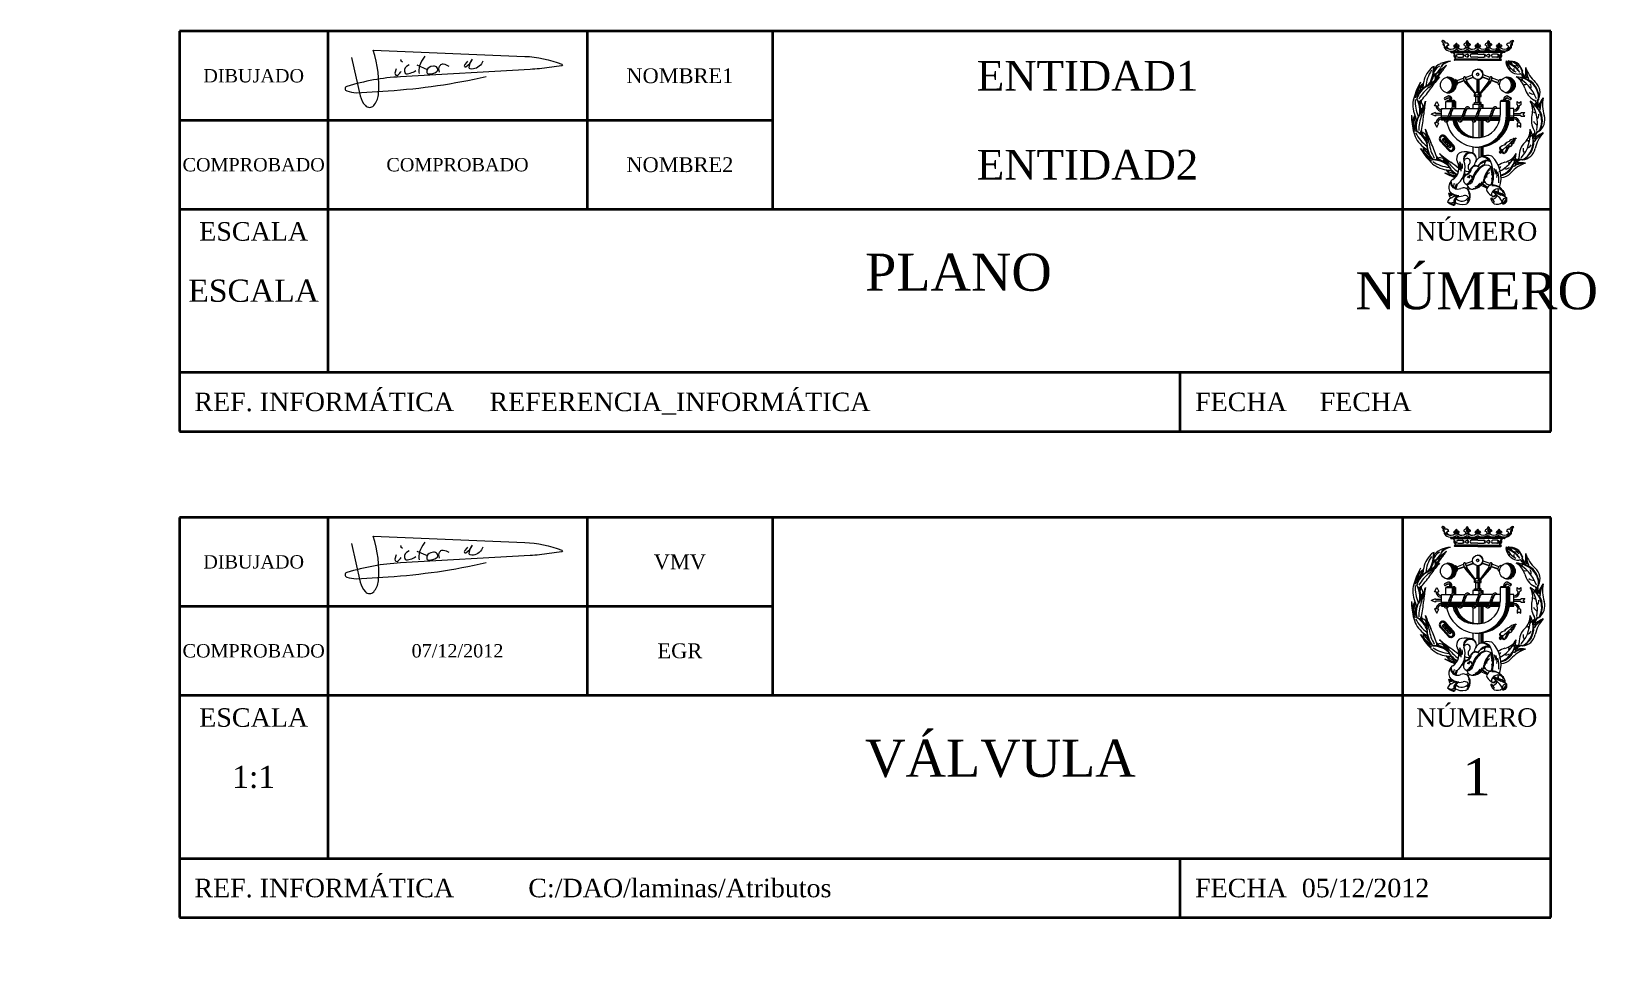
# Model space of a CAD drawing. Header units: millimetres. Extents: x 0 to 211, y 0 to 125.
import ezdxf
from ezdxf.enums import TextEntityAlignment as Align

# ---------------------------------------------------------------- set-up
doc = ezdxf.new("R2010")
doc.units = ezdxf.units.MM
doc.layers.add('Cajetín y formato', color=1, linetype='Continuous', lineweight=35)
doc.layers.add('Textos y Leyendas', color=3, linetype='Continuous', lineweight=15)
doc.styles.add('e1', font='times.ttf')

msp = doc.modelspace()

# ---------------------------------------------------------------- texts
at = {"layer": 'Textos y Leyendas', "style": 'e1'}
for s, height, p in [('DIBUJADO', 1.8, (30, 118.58)), ('COMPROBADO', 1.8, (30, 106.58)), ('NÚMERO', 2.5, (195, 97.58)), ('ESCALA', 2.5, (30, 97.58))]:
    msp.add_text(s, height=height, dxfattribs=at).set_placement(p, align=Align.MIDDLE_CENTER)
for s, p in [('REF. INFORMÁTICA', (22, 74.58)), ('FECHA', (157, 74.58))]:
    msp.add_text(s, height=2.5, dxfattribs=at).set_placement(p, align=Align.MIDDLE_LEFT)
for tag, text, height, flags, p in [('ENTIDAD1', 'ESCUELA POLITÉCNICA', 4, 2, (142.5, 118.58)), ('NOMBRE1', 'VMV', 2, 8, (87.5, 118.58)), ('ENTIDAD2', 'SUPERIOR DE CÓRDOBA', 4, 2, (142.5, 106.58)), ('COMPROBADO', '', 1.8, 4, (57.5, 106.58)), ('NOMBRE2', '', 2, 4, (87.5, 106.58)), ('NÚMERO', '', 5, 4, (195, 89.58)), ('ESCALA', '', 3, 4, (30, 89.58)), ('REFERENCIA_INFORMÁTICA', '', 2.5, 4, (87.5, 74.58)), ('FECHA', '', 2.5, 4, (180, 74.58))]:
    msp.add_attdef(tag, text=text, height=height, dxfattribs=dict(at, flags=flags)).set_placement(p, align=Align.MIDDLE_CENTER)
at = {"layer": 'Textos y Leyendas', "style": 'e1', "flags": 4}
msp.add_attdef('PLANO', (112.5, 89.58), '', height=5, dxfattribs=at)

# ---------------------------------------------------------------- blocks, each defined once
blk = doc.blocks.new('eps')
at = {"color": 0, "lineweight": 13}
for p, q in [((-3.96, 9.85), (-4.36, 9.85)), ((-3.96, 9.77), (-4.36, 9.77)), ((-3.45, 9.32), (0.14, 9.32)), ((-3.45, 9.15), (0.14, 9.15)), ((-2.94, 9.77), (-2.52, 9.77)), ((-2.52, 8.92), (-1.9, 8.92)), ((-2.52, 8.5), (-1.9, 8.5)), ((-1.5, 9.85), (-1.09, 9.85)), ((-1.5, 9.77), (-1.09, 9.77)), ((-1.3, 10.38), (-1.41, 10.19)), ((-1.41, 10.19), (-1.3, 10)), ((-1.3, 10.19), (-1.41, 10.19)), ((-1.3, 10.38), (-1.18, 10.19)), ((-1.3, 10.38), (-1.3, 10)), ((-1.3, 10.35), (-1.19, 10.19)), ((-1.3, 10.32), (-1.22, 10.19)), ((-1.22, 10.19), (-1.3, 10.06)), ((-1.19, 10.19), (-1.3, 10.02)), ((-1.18, 10.19), (-1.3, 10)), ((-1.3, 10.19), (-1.18, 10.19)), ((0.14, 8.92), (-0.69, 8.92)), ((0.14, 8.5), (-0.69, 8.5)), ((-0.06, 9.77), (0.35, 9.77)), ((3.74, 9.32), (0.14, 9.32)), ((3.74, 9.15), (0.14, 9.15)), ((0.14, 8.92), (0.98, 8.92)), ((0.14, 8.5), (0.98, 8.5)), ((1.38, 9.85), (1.79, 9.85)), ((1.38, 9.77), (1.79, 9.77)), ((1.58, 10.38), (1.46, 10.19)), ((1.46, 10.19), (1.58, 10)), ((1.58, 10.19), (1.46, 10.19)), ((1.58, 10.38), (1.7, 10.19)), ((1.58, 10.38), (1.58, 10)), ((1.58, 10.35), (1.68, 10.19)), ((1.58, 10.32), (1.66, 10.19)), ((1.66, 10.19), (1.58, 10.06)), ((1.68, 10.19), (1.58, 10.02)), ((1.7, 10.19), (1.58, 10)), ((1.58, 10.19), (1.7, 10.19)), ((2.8, 8.92), (2.19, 8.92)), ((2.8, 8.5), (2.19, 8.5)), ((2.81, 9.77), (3.23, 9.77)), ((4.25, 9.85), (4.65, 9.85)), ((4.25, 9.77), (4.65, 9.77)), ((0.14, 8.26), (-2.95, 8.26)), ((0.14, 8.09), (-2.95, 8.09)), ((0.14, 8.26), (3.24, 8.26)), ((0.14, 8.09), (3.24, 8.09)), ((-3.03, 5.44), (-2.87, 5.49)), ((-2.78, 4.76), (-2.69, 4.8)), ((-2.78, 4.74), (-2.65, 4.8)), ((-2.78, 4.73), (-2.62, 4.8)), ((-2.69, 5.35), (-1.77, 5.68)), ((-2.57, 5.05), (-1.67, 5.39)), ((-2.57, 5.03), (-1.66, 5.36)), ((-2.57, 5.02), (-1.66, 5.35)), ((-1.56, 5.06), (-1.77, 5.68)), ((-1.32, 5.22), (-1.52, 5.77)), ((-1.3, 5.2), (-1.51, 5.77)), ((-1.5, 5.77), (-0.56, 6.11)), ((-1.28, 5.16), (-1.5, 5.77)), ((-0.23, 3.55), (-1.45, 4.97)), ((-1.4, 5.49), (-0.46, 5.83)), ((-1.38, 5.47), (-0.45, 5.81)), ((-1.38, 5.45), (-0.45, 5.8)), ((-0.18, 3.63), (-1.27, 5.14)), ((-0.19, 3.61), (-1.27, 5.11)), ((-0.2, 3.59), (-1.27, 5.08)), ((0.02, 5.49), (0.02, 3.8)), ((0.2, 5.49), (0.2, 3.8)), ((0.24, 5.49), (0.24, 3.8)), ((0.26, 5.49), (0.26, 3.8)), ((0.28, 5.49), (0.28, 3.8)), ((0.48, 3.63), (1.57, 5.14)), ((0.5, 3.59), (1.68, 4.97)), ((0.52, 3.56), (1.73, 4.96)), ((0.53, 3.55), (1.75, 4.97)), ((1.69, 5.47), (0.74, 5.82)), ((1.68, 5.45), (0.74, 5.8)), ((1.7, 5.49), (0.75, 5.84)), ((1.8, 5.77), (0.85, 6.11)), ((1.58, 5.16), (1.8, 5.77)), ((1.86, 5.15), (2.05, 5.68)), ((1.86, 5.13), (2.06, 5.68)), ((1.86, 5.06), (2.07, 5.68)), ((2.87, 5.03), (1.96, 5.37)), ((2.87, 5.02), (1.96, 5.35)), ((2.88, 5.06), (1.97, 5.39)), ((2.99, 5.35), (2.07, 5.68)), ((3.07, 4.73), (2.92, 4.8)), ((3.24, 5.36), (3.08, 5.41)), ((3.28, 5.4), (3.12, 5.44)), ((3.31, 5.42), (3.15, 5.47)), ((3.33, 5.44), (3.17, 5.49)), ((-5.68, 1.96), (-5.39, 2.54)), ((-5.39, 2.54), (-5.1, 1.98)), ((-4, 3.21), (-4.34, 3.02)), ((-3.97, 2.98), (-4.29, 2.8)), ((-3.92, 2.98), (-4.26, 2.79)), ((-3.88, 2.98), (-4.23, 2.79)), ((-3.86, 2.98), (-4.2, 2.79)), ((-4.15, 2.53), (-2.86, 2.53)), ((-4.15, 1.6), (-4.15, 2.53)), ((-3.51, 2.65), (-3.96, 2.65)), ((-3.86, 2.98), (-3.86, 2.98)), ((-3.64, 2.65), (-3.64, 2.82)), ((-3.51, 2.65), (-3.05, 2.65)), ((-3.48, 2.65), (-3.48, 2.82)), ((-3.43, 2.65), (-3.43, 2.82)), ((-3.39, 2.65), (-3.39, 2.82)), ((-3.37, 2.65), (-3.37, 2.82)), ((-3.32, 2.53), (-3.32, 1.74)), ((-3.13, 2.53), (-3.13, 1.81)), ((-3.02, 2.53), (-3.02, 1.79)), ((-2.93, 2.53), (-2.93, 1.75)), ((-2.86, 2.53), (-2.86, 1.69)), ((-0.52, 2.13), (-0.52, 1.6)), ((0.15, 2.13), (-0.52, 2.13)), ((-0.3, 3.42), (-0.08, 3.8)), ((-0.3, 3.42), (0.15, 3.42)), ((-0.3, 3.21), (-0.3, 3.42)), ((-0.14, 3.21), (-0.3, 3.21)), ((-0.29, 2.38), (0.15, 2.38)), ((-0.29, 2.13), (-0.29, 2.38)), ((-0.14, 3.21), (0.15, 3.21)), ((-0.14, 2.38), (-0.14, 3.21)), ((-0.08, 3.8), (0.15, 3.8)), ((0.38, 3.8), (0.15, 3.8)), ((0.6, 3.42), (0.15, 3.42)), ((0.44, 3.21), (0.15, 3.21)), ((0.59, 2.38), (0.15, 2.38)), ((0.15, 2.13), (0.81, 2.13)), ((0.39, 3.42), (0.16, 3.8)), ((0.21, 2.38), (0.21, 3.21)), ((0.46, 3.42), (0.24, 3.8)), ((0.3, 2.38), (0.3, 3.21)), ((0.54, 3.42), (0.31, 3.8)), ((0.34, 2.13), (0.34, 2.38)), ((0.57, 3.42), (0.35, 3.8)), ((0.35, 1.68), (0.35, 2.13)), ((0.37, 2.38), (0.37, 3.21)), ((0.6, 3.42), (0.38, 3.8)), ((0.38, 3.21), (0.38, 3.42)), ((0.42, 2.38), (0.42, 3.21)), ((0.44, 3.21), (0.6, 3.21)), ((0.44, 2.38), (0.44, 3.21)), ((0.45, 2.13), (0.45, 2.38)), ((0.46, 3.21), (0.46, 3.42)), ((0.52, 2.13), (0.52, 2.38)), ((0.53, 3.21), (0.53, 3.42)), ((0.56, 2.13), (0.56, 2.38)), ((0.57, 3.21), (0.57, 3.42)), ((0.58, 1.81), (0.58, 2.13)), ((0.59, 2.13), (0.59, 2.38)), ((0.6, 3.21), (0.6, 3.42)), ((0.71, 1.8), (0.71, 2.13)), ((0.76, 1.77), (0.76, 2.13)), ((0.81, 2.13), (0.81, 1.74)), ((3.16, 2.53), (3.16, 0.67)), ((4.45, 2.53), (3.16, 2.53)), ((3.81, 2.65), (3.35, 2.65)), ((3.67, 2.65), (3.67, 2.82)), ((3.81, 2.65), (4.26, 2.65)), ((3.85, 2.65), (3.85, 2.82)), ((3.9, 2.65), (3.9, 2.82)), ((3.93, 2.65), (3.93, 2.82)), ((3.94, 2.65), (3.94, 2.82)), ((4.01, 0.67), (4.01, 2.53)), ((4.16, 2.98), (4.5, 2.79)), ((4.19, 0.67), (4.19, 2.53)), ((4.21, 3.21), (4.55, 3.02)), ((4.25, 3.21), (4.59, 3.02)), ((4.28, 3.21), (4.62, 3.02)), ((4.3, 3.21), (4.64, 3.02)), ((4.32, 0.67), (4.32, 2.53)), ((4.38, 0.67), (4.38, 2.53)), ((4.45, 0.67), (4.45, 2.53)), ((5.45, 2.52), (5.66, 2.32)), ((5.45, 2.1), (5.45, 2.52)), ((5.66, 2.32), (5.93, 2.54)), ((5.93, 2.54), (5.93, 2.08)), ((-5.55, 1.03), (-6.15, 0.8)), ((-5.55, 0.57), (-6.15, 0.8)), ((-5.48, 1.96), (-5.68, 1.96)), ((-5.55, 0.9), (-5.55, 1.03)), ((-4.73, 0.9), (-5.55, 0.9)), ((-4.73, 0.7), (-5.55, 0.7)), ((-5.55, 0.7), (-5.55, 0.57)), ((-5.28, 1.96), (-5.1, 1.98)), ((-4.75, 0.38), (-3.92, 0.38)), ((-4.73, 1.6), (-3.42, 1.6)), ((-4.73, 0), (-4.73, 1.6)), ((-4.73, 0.58), (-3.84, 0.58)), ((-4.73, 0.24), (-3.97, 0.24)), ((-4.73, 0.14), (-4.01, 0.14)), ((-4.73, 0.04), (-4.08, 0.04)), ((-4.2, 0), (-4.73, 0)), ((-2.34, 0), (-3.8, 0)), ((-3.78, 0.04), (-2.22, 0.04)), ((-3.75, 0.14), (-2.14, 0.14)), ((-3.71, 0.24), (-2.11, 0.24)), ((-3.65, 0.38), (-2.05, 0.38)), ((-3.57, 0.58), (-1.97, 0.58)), ((-3.11, 1.6), (-3.02, 1.6)), ((-3.02, 1.6), (-1.56, 1.6)), ((-0.47, 0), (-1.93, 0)), ((-1.92, 0.04), (-0.35, 0.04)), ((-1.88, 0.14), (-0.28, 0.14)), ((-1.84, 0.24), (-0.24, 0.24)), ((-1.79, 0.38), (-0.19, 0.38)), ((-1.7, 0.58), (-0.11, 0.58)), ((-1.24, 1.6), (-0.52, 1.6)), ((-0.52, 1.6), (0.15, 1.6)), ((0.15, 0), (-0.15, 0)), ((-0.05, 0.04), (1.52, 0.04)), ((-0.01, 0.14), (1.59, 0.14)), ((0.03, 0.24), (1.63, 0.24)), ((0.08, 0.38), (1.68, 0.38)), ((0.31, 1.6), (0.15, 1.6)), ((0.15, 0), (1.4, 0)), ((0.16, 0.58), (1.76, 0.58)), ((0.35, -2.34), (0.35, 0)), ((0.58, -2.32), (0.58, 0)), ((2.18, 1.6), (0.63, 1.6)), ((0.71, -2.3), (0.71, 0)), ((0.76, -2.29), (0.76, 0)), ((0.81, 0), (0.81, -2.27)), ((1.8, 0), (3.09, 0)), ((1.82, 0.04), (3.1, 0.04)), ((1.85, 0.14), (3.12, 0.14)), ((1.89, 0.24), (3.13, 0.24)), ((1.95, 0.38), (3.15, 0.38)), ((2.03, 0.58), (3.16, 0.58)), ((3.16, 1.6), (2.49, 1.6)), ((4.4, 0.04), (5.03, 0.04)), ((4.4, 0), (5.03, 0)), ((4.42, 0.14), (5.03, 0.14)), ((4.43, 0.24), (5.03, 0.24)), ((4.44, 0.38), (5.03, 0.38)), ((5.03, 1.6), (4.45, 1.6)), ((4.45, 0.58), (5.03, 0.58)), ((5.03, 0), (5.03, 1.6)), ((5.03, 0.9), (5.85, 0.9)), ((5.03, 0.7), (5.85, 0.7)), ((5.58, 1.96), (5.45, 2.1)), ((5.93, 2.08), (5.78, 1.96)), ((5.85, 0.9), (6.04, 1.06)), ((5.85, 0.7), (6.04, 0.54)), ((6.04, 1.06), (6.51, 1.06)), ((6.04, 0.54), (6.51, 0.54)), ((6.51, 1.06), (6.25, 0.8)), ((6.51, 0.54), (6.25, 0.8)), ((-5.48, -0.36), (-5.68, -0.36)), ((-5.68, -0.36), (-5.39, -0.94)), ((-5.39, -0.94), (-5.1, -0.38)), ((-5.28, -0.36), (-5.1, -0.38)), ((-0.52, -0.18), (-0.52, -2.27)), ((5.58, -0.36), (5.45, -0.5)), ((5.45, -0.5), (5.45, -0.93)), ((5.45, -0.93), (5.66, -0.73)), ((5.66, -0.73), (5.93, -0.94)), ((5.93, -0.49), (5.78, -0.36)), ((5.93, -0.94), (5.93, -0.49)), ((-4.89, -2.87), (-3.81, -4.05)), ((-4.79, -2.78), (-3.71, -3.96)), ((-4.54, -2.77), (-3.74, -3.64)), ((-4.4, -2.56), (-3.59, -3.43)), ((-4.35, -2.54), (-3.54, -3.41)), ((-4.34, -2.33), (-3.26, -3.51)), ((-4.32, -2.54), (-3.51, -3.41)), ((-4.29, -2.31), (-3.22, -3.49)), ((-4.26, -2.31), (-3.18, -3.49)), ((-4.24, -2.24), (-3.16, -3.42)), ((-4.24, -2.24), (-3.16, -3.42)), ((-4.19, -2.22), (-3.12, -3.4)), ((-4.16, -2.22), (-3.08, -3.4)), ((-0.52, -3.58), (-0.52, -4.44)), ((0.35, -5.05), (0.35, -3.63)), ((0.58, -4.96), (0.58, -3.61)), ((0.71, -4.9), (0.71, -3.6)), ((0.76, -4.88), (0.76, -3.59)), ((0.81, -3.58), (0.81, -4.86)), ((3.2, -4.14), (3.04, -4.29)), ((3.15, -4.19), (3.3, -4.36)), ((3.16, -4.33), (5.22, -2.47)), ((3.18, -4.16), (3.33, -4.34)), ((4.9, -2.55), (5.1, -2.78)), ((5.14, -2.49), (5.26, -2.38)), ((5.32, -2.45), (5.19, -2.56)), ((5.26, -2.38), (5.32, -2.45)), ((3.04, -4.29), (3.17, -4.46)), ((3.17, -4.46), (3.35, -4.32)), ((2.01, -10.49), (2.34, -11.05))]:
    blk.add_line(p, q, dxfattribs=at)
for centre, radius in [((-2.76, 9.99), 0.117), ((-1.3, 8.71), 0.21), ((0.12, 9.99), 0.117), ((1.58, 8.71), 0.21), ((2.99, 9.99), 0.117), ((0.14, 6.19), 0.705), ((0.14, 6.19), 0.158), ((-3.84, 4.75), 1.06), ((-1.42, 5.11), 0.147), ((-1.42, 5.11), 0.0696), ((1.72, 5.11), 0.147), ((1.72, 5.11), 0.0696), ((4.14, 4.75), 1.06)]:
    blk.add_circle(centre, radius, dxfattribs=at)
for centre, radius, start, end in [((-4.57, 10.38), 0.375, 0, 110.5678), ((-5.59, 9.85), 1.25, 0.0474, 44.9776), ((-4.65, 10.38), 0.375, 0, 83.735), ((-4.6, 10.38), 0.375, 0, 87.7257), ((-1.07, 10.39), 0.409, 123.9274, 180), ((-1.63, 10.39), 0.409, 0, 46.6209), ((-1.57, 10.39), 0.409, 0, 51.6766), ((-1.54, 10.39), 0.409, 0, 54.4107), ((-1.52, 10.39), 0.409, 0, 56.0726), ((1.81, 10.39), 0.409, 123.9274, 180), ((1.25, 10.39), 0.409, 0, 46.6209), ((1.3, 10.39), 0.409, 0, 51.6766), ((1.33, 10.39), 0.409, 0, 54.4107), ((1.35, 10.39), 0.409, 0, 56.0726), ((4.86, 10.38), 0.375, 69.4322, 180), ((5.8, 9.85), 1.25, 135.0224, 179.9526), ((5.85, 9.85), 1.25, 135.0224, 179.9526), ((5.88, 9.85), 1.25, 135.0224, 179.9526), ((-4.42, 10.27), 0.14, 111.4749, 288.1112), ((-4.36, 9.81), 0.039, 90, 270), ((-3.45, 10.46), 1.14, 217.4875, 308.9217), ((-4.06, 10.11), 0.301, 0, 118.3292), ((-3.85, 9.85), 0.268, 87.29, 180), ((-4.14, 10.11), 0.301, 0, 82.1956), ((-3.58, 10.46), 0.864, 233.6848, 274.1558), ((-4.09, 10.11), 0.301, 0, 87.1697), ((-3.8, 9.85), 0.268, 87.29, 180), ((-4.04, 9.81), 0.039, 270, 90), ((-3.77, 9.85), 0.268, 87.29, 180), ((-3.52, 10.46), 0.864, 233.6848, 272.3573), ((-3.48, 10.46), 0.864, 233.6848, 271.1223), ((-3.99, 9.81), 0.039, 270, 90), ((-3.96, 9.81), 0.039, 270, 90), ((-3.45, 10.46), 0.864, 233.6848, 306.3152), ((-3.45, 9.23), 0.0866, 90, 270), ((-3.68, 8.42), 0.85, 349.4489, 59.401), ((-2.97, 9.98), 0.153, 57.0101, 180), ((-3.16, 9.77), 0.217, 360, 80.4594), ((-2.89, 8.72), 0.232, 120.0982, 282.0362), ((-3.03, 9.98), 0.153, 57.0101, 77.2533), ((-2.99, 9.98), 0.153, 57.0101, 84.9367), ((-2.52, 10.11), 0.368, 125.9765, 180), ((-2.81, 9.99), 0.117, 283.8341, 76.1659), ((-3.02, 10.11), 0.368, 0, 47.2049), ((-2.79, 9.99), 0.117, 277.6789, 82.3211), ((-2.77, 9.99), 0.117, 272.8217, 87.1783), ((-2.97, 10.11), 0.368, 0, 51.3748), ((-2.95, 10.11), 0.368, 0, 54.0235), ((-2.01, 10.46), 1.14, 231.0783, 308.9217), ((-2.52, 8.71), 0.21, 90, 270), ((-2.14, 10.46), 0.864, 233.6848, 274.1558), ((-2.08, 10.46), 0.864, 233.6848, 272.3573), ((-2.38, 9.77), 0.217, 99.5406, 180), ((-2.5, 9.98), 0.153, 0, 122.9899), ((-2.05, 10.46), 0.864, 233.6848, 271.1223), ((-2.34, 9.77), 0.217, 99.5406, 180), ((-2.56, 9.98), 0.153, 0, 77.2533), ((-2.31, 9.77), 0.217, 99.5406, 180), ((-2.01, 10.46), 0.864, 233.6848, 306.3152), ((-2.52, 9.98), 0.153, 0, 84.9367), ((-1.98, 8.71), 0.21, 270, 90), ((-1.92, 8.71), 0.21, 270, 90), ((-1.9, 8.71), 0.21, 270, 90), ((-1.49, 10.12), 0.269, 87.5947, 180), ((-1.75, 9.85), 0.277, 360, 90.7689), ((-1.5, 9.81), 0.0396, 90, 270), ((-1.38, 8.71), 0.21, 281.6576, 78.3424), ((-1.32, 8.71), 0.21, 273.3097, 86.6903), ((-0.57, 10.46), 1.14, 231.0783, 308.9217), ((-1.21, 10.12), 0.269, 0, 92.4053), ((-0.94, 9.85), 0.277, 89.2311, 180), ((-0.7, 10.46), 0.864, 233.6848, 274.1558), ((-1.15, 10.12), 0.269, 0, 92.4053), ((-0.89, 9.85), 0.277, 89.2311, 180), ((-0.65, 10.46), 0.864, 233.6848, 272.3573), ((-1.12, 10.12), 0.269, 0, 92.4053), ((-0.86, 9.85), 0.277, 89.2311, 180), ((-0.61, 10.46), 0.864, 233.6848, 271.1223), ((-1.1, 10.12), 0.269, 0, 92.4053), ((-0.84, 9.85), 0.277, 89.2311, 180), ((-1.09, 9.81), 0.0396, 270, 90), ((-0.57, 10.46), 0.864, 233.6848, 306.3152), ((-0.69, 8.71), 0.21, 90, 270), ((-0.09, 9.98), 0.153, 57.0101, 180), ((-0.28, 9.77), 0.217, 360, 80.4594), ((-0.16, 9.98), 0.153, 57.0101, 77.2533), ((-0.12, 9.98), 0.153, 57.0101, 84.9367), ((0.36, 10.11), 0.368, 125.9765, 180), ((0.06, 9.99), 0.117, 283.8341, 76.1659), ((0.09, 9.99), 0.117, 277.6789, 82.3211), ((-0.14, 10.11), 0.368, 0, 47.2049), ((0.11, 9.99), 0.117, 272.8217, 87.1783), ((-0.1, 10.11), 0.368, 0, 51.3748), ((-0.07, 10.11), 0.368, 0, 54.0235), ((0.86, 10.46), 1.14, 231.0783, 308.9217), ((0.5, 9.77), 0.217, 99.5406, 180), ((0.38, 9.98), 0.153, 0, 122.9899), ((0.54, 9.77), 0.217, 99.5406, 180), ((0.31, 9.98), 0.153, 0, 77.2533), ((0.57, 9.77), 0.217, 99.5406, 180), ((0.86, 10.46), 0.864, 233.6848, 306.3152), ((0.35, 9.98), 0.153, 0, 84.9367), ((0.68, 10.46), 1.14, 274.4844, 308.9217), ((0.77, 10.46), 1.14, 272.2951, 308.9217), ((0.83, 10.46), 1.14, 270.8741, 308.9217), ((0.9, 8.71), 0.21, 270, 90), ((0.96, 8.71), 0.21, 270, 90), ((0.98, 8.71), 0.21, 270, 90), ((1.39, 10.12), 0.269, 87.5947, 180), ((1.12, 9.85), 0.277, 360, 90.7689), ((1.38, 9.81), 0.0396, 90, 270), ((1.5, 8.71), 0.21, 281.6576, 78.3424), ((1.56, 8.71), 0.21, 273.3097, 86.6903), ((2.3, 10.46), 1.14, 231.0783, 308.9217), ((1.67, 10.12), 0.269, 0, 92.4053), ((1.93, 9.85), 0.277, 89.2311, 180), ((1.72, 10.12), 0.269, 0, 92.4053), ((1.99, 9.85), 0.277, 89.2311, 180), ((1.75, 10.12), 0.269, 0, 92.4053), ((2.02, 9.85), 0.277, 89.2311, 180), ((1.77, 10.12), 0.269, 0, 92.4053), ((2.04, 9.85), 0.277, 89.2311, 180), ((1.79, 9.81), 0.0396, 270, 90), ((2.3, 10.46), 0.864, 233.6848, 306.3152), ((2.19, 8.71), 0.21, 90, 270), ((2.12, 10.46), 1.14, 274.4844, 308.9217), ((2.21, 10.46), 1.14, 272.2951, 308.9217), ((2.27, 10.46), 1.14, 270.8741, 308.9217), ((2.79, 9.98), 0.153, 57.0101, 180), ((2.6, 9.77), 0.217, 360, 80.4594), ((2.72, 8.71), 0.21, 270, 90), ((2.72, 9.98), 0.153, 57.0101, 77.2533), ((2.76, 9.98), 0.153, 57.0101, 84.9367), ((2.78, 8.71), 0.21, 270, 90), ((2.8, 8.71), 0.21, 270, 90), ((3.24, 10.11), 0.368, 125.9765, 180), ((2.94, 9.99), 0.117, 283.8341, 76.1659), ((2.96, 9.99), 0.117, 277.6789, 82.3211), ((2.74, 10.11), 0.368, 0, 47.2049), ((2.98, 9.99), 0.117, 272.8217, 87.1783), ((2.78, 10.11), 0.368, 0, 51.3748), ((2.8, 10.11), 0.368, 0, 54.0235), ((3.74, 10.46), 1.14, 231.0783, 322.5125), ((3.89, 8.42), 0.85, 120.599, 190.5511), ((3.95, 8.42), 0.85, 120.599, 190.5511), ((3.97, 8.42), 0.85, 120.599, 190.5511), ((3.17, 8.72), 0.232, 257.9638, 59.9018), ((3.15, 8.72), 0.232, 263.9636, 55.0431), ((3.09, 8.72), 0.232, 279.0748, 42.5408), ((3.38, 9.77), 0.217, 99.5406, 180), ((3.26, 9.98), 0.153, 0, 122.9899), ((3.42, 9.77), 0.217, 99.5406, 180), ((3.19, 9.98), 0.153, 0, 77.2533), ((3.44, 9.77), 0.217, 99.5406, 180), ((3.74, 10.46), 0.864, 233.6848, 306.3152), ((3.23, 9.98), 0.153, 0, 84.9367), ((3.56, 10.46), 1.14, 274.4844, 322.5125), ((3.65, 10.46), 1.14, 272.2951, 322.5125), ((3.7, 10.46), 1.14, 270.8741, 322.5125), ((3.74, 9.23), 0.0866, 270, 90), ((4.34, 10.11), 0.301, 61.6708, 180), ((4.06, 9.85), 0.268, 360, 92.71), ((4.25, 9.81), 0.039, 90, 270), ((4.27, 10.11), 0.301, 61.6708, 82.9086), ((4.32, 10.11), 0.301, 61.6708, 87.8231), ((4.57, 9.81), 0.039, 270, 90), ((4.62, 9.81), 0.039, 270, 90), ((4.65, 9.81), 0.039, 270, 90), ((4.7, 10.27), 0.14, 251.8888, 68.5251), ((4.69, 10.27), 0.14, 256.994, 63.8146), ((4.67, 10.27), 0.14, 265.962, 55.5194), ((4.63, 10.27), 0.14, 280.6316, 41.8631), ((-3.5, 4.37), 3.75, 135.6062, 171.6884), ((-1.92, 4.02), 4.99, 146.9834, 173.8098), ((-9.3, 6.82), 3.44, 319.8482, 357.5338), ((-5.62, 6.52), 0.736, 99.9433, 139.4189), ((-7.55, 6.45), 1.7, 346.3132, 7.4613), ((-5.13, 6.82), 0.749, 146.209, 191.4992), ((-4.15, 5.91), 1.87, 113.5017, 156.0589), ((-4.26, 5.82), 1.66, 117.9975, 164.2904), ((-7.49, 7.63), 2.82, 311.7099, 337.67), ((-6.67, 7.77), 1.9, 304.6477, 338.4711), ((-6.34, 7.28), 1.63, 297.9268, 333.8272), ((-8.81, 7.87), 4.14, 324.0238, 341.5805), ((-6.63, 7.65), 1.86, 310.6952, 335.63), ((-32.23, 35.03), 39.41, 313.4343, 315.5563), ((-14.71, 14.31), 12.66, 319.8454, 327.0622), ((-6.17, 9.67), 3.06, 292.1998, 312.8609), ((-3.62, 6.56), 1.38, 87.1444, 158.4711), ((-3.28, 6.03), 1.93, 97.8717, 146.2715), ((-3.38, 4.15), 3.8, 92.558, 113.5017), ((-2.95, 8.17), 0.0862, 90, 270), ((0.11, 6.19), 0.705, 271.4004, 88.5996), ((0.11, 6.19), 0.158, 276.2749, 83.7251), ((0.13, 6.19), 0.705, 270.6001, 89.3999), ((0.13, 6.19), 0.158, 272.6849, 87.3151), ((3.24, 8.17), 0.0862, 270, 90), ((7.16, 9.81), 3.8, 211.9589, 240.088), ((2.63, 3.97), 4.04, 55.3543, 71.0299), ((6.04, 8.19), 2.14, 190.6666, 226.8393), ((5.8, 10.69), 3.25, 235.241, 251.5698), ((4.49, 8.19), 0.565, 197.5886, 243.3759), ((3.23, 4.77), 3.11, 33.7197, 72.9073), ((5.39, 9.06), 1.54, 222.0387, 242.7492), ((3.85, 6.37), 1.7, 66.4536, 76.6456), ((1.73, 6.71), 2.84, 22.0071, 27.6474), ((5.55, 7.67), 1.25, 185.8221, 201.4835), ((4.52, 7.3), 0.343, 235.3428, 289.9911), ((5.17, 10.21), 2.57, 251.6495, 260.0214), ((4.7, 6.58), 1.36, 44.2322, 97.1555), ((2.93, 6.76), 1.98, 17.8946, 36.1416), ((4.26, 6.38), 1.57, 24.744, 80.1147), ((3.19, 6.69), 1.83, 19.8775, 42.9392), ((5.6, 7.72), 1.49, 226.8393, 274.6114), ((2.3, 3.51), 4.61, 40.416, 55.3543), ((5.27, 6.84), 0.287, 146.5976, 219.5115), ((5.27, 7.98), 0.621, 248.559, 287.9046), ((5.12, 7.63), 0.211, 337.8664, 49.1821), ((3.86, 6.03), 2.33, 14.857, 45.3649), ((4.3, 6.19), 1.92, 14.6513, 44.2322), ((6.38, 6.46), 0.314, 148.9817, 213.6762), ((6.49, 6.53), 0.391, 165.3013, 211.0944), ((6.6, 6.55), 0.457, 164.0495, 210.8495), ((10.99, 6.47), 4.43, 171.679, 186.3392), ((12.25, 6.72), 5.66, 176.0496, 187.2952), ((12.68, 7.75), 6.11, 185.9493, 198.8327), ((11.03, 8.62), 4.68, 198.7833, 228.0549), ((0.32, 0.59), 9.13, 150.1512, 164.8488), ((-1.14, 1.88), 7.24, 153.2169, 171.0795), ((-2.68, 2.97), 5.38, 156.1927, 181.1019), ((-5.31, 2.09), 2.86, 118.3783, 164.2398), ((-0.26, 2.41), 7.81, 165.9014, 176.6388), ((-5.85, 2.6), 2.23, 130.5199, 173.0969), ((-6.57, 3.63), 1.44, 116.3109, 164.5879), ((-5.05, 3.14), 2.8, 140.5494, 170.0066), ((-3.06, 0.2), 5.43, 128.165, 150.6335), ((-18.53, 12.7), 14.92, 317.9297, 325.8383), ((-22.77, 6.31), 15.57, 351.7593, 354.7587), ((24.29, 0.31), 31.84, 171.6884, 173.1259), ((-5.4, 2.33), 2.67, 115.5689, 135.4627), ((-9.98, 10.72), 6.96, 298.3783, 315.3897), ((-20.74, 28.23), 27.43, 301.1399, 303.1916), ((-9, 6.65), 3.16, 321.3433, 349.0169), ((-19.42, 30.15), 28.37, 297.2693, 298.9428), ((-11.65, 11.13), 8.48, 308.165, 321.3919), ((-9.94, 7.3), 4.36, 324.4513, 340.2708), ((7.38, -4.88), 16.39, 139.1617, 145.8383), ((-5.38, 5.43), 0.806, 92.367, 135.4695), ((-5.55, 5.49), 0.753, 79.8764, 119.8354), ((-5.2, 5.6), 0.669, 108.82, 160.2708), ((-6.54, 5.78), 0.967, 319.194, 7.3769), ((-6.4, 5.73), 0.866, 325.3645, 8.0161), ((-5.26, 5.95), 0.324, 118.9, 187.3769), ((-4.33, 4.75), 1.06, 283.2366, 76.7634), ((-4.15, 4.75), 1.06, 278.3959, 81.6041), ((-4.03, 4.75), 1.06, 275.1405, 84.8595), ((-3.95, 4.75), 1.06, 272.8532, 87.1468), ((-3.9, 4.75), 1.06, 271.5212, 88.4788), ((-3.86, 4.75), 1.06, 270.5704, 89.4296), ((-3.16, 5.02), 0.516, 334.534, 61.9464), ((-3.11, 5.02), 0.516, 334.534, 63.8844), ((-3.09, 5.02), 0.516, 334.534, 65.2169), ((-1.63, 5.72), 0.147, 19.478, 199.478), ((-1.66, 5.72), 0.147, 19.478, 85.8981), ((-1.64, 5.72), 0.147, 19.478, 88.2432), ((-1.44, 5.11), 0.147, 274.1019, 85.8981), ((-1.44, 5.11), 0.0696, 278.6725, 81.3275), ((-1.43, 5.11), 0.147, 271.7568, 88.2432), ((-1.43, 5.11), 0.0696, 273.7052, 86.2948), ((1.69, 5.11), 0.147, 274.9513, 85.0487), ((1.69, 5.11), 0.0696, 280.4827, 79.5173), ((1.7, 5.11), 0.147, 272.9684, 87.0316), ((1.7, 5.11), 0.0696, 276.2671, 83.7329), ((1.91, 5.72), 0.147, 157.2223, 160.522), ((1.92, 5.72), 0.147, 158.5429, 160.522), ((1.93, 5.72), 0.147, 340.522, 160.522), ((1.91, 5.72), 0.147, 340.522, 85.0487), ((1.92, 5.72), 0.147, 340.522, 87.0316), ((3.38, 5.02), 0.516, 114.7831, 205.466), ((3.65, 4.75), 1.06, 283.2366, 76.7634), ((3.83, 4.75), 1.06, 278.3959, 81.6041), ((3.95, 4.75), 1.06, 275.1405, 84.8595), ((4.03, 4.75), 1.06, 272.8532, 87.1468), ((4.08, 4.75), 1.06, 271.5212, 88.4788), ((4.12, 4.75), 1.06, 270.5704, 89.4296), ((5.16, 2.4), 3.44, 46.9632, 87.3219), ((3.23, 1.17), 5.11, 19.4847, 65.833), ((4.06, 3.67), 2.51, 15.14, 59.86), ((5.81, 6.01), 0.246, 47.4792, 113.0121), ((3.2, 3.15), 4.12, 37.991, 47.4792), ((5.83, 5.33), 0.365, 0.91, 51.1205), ((6.21, 5.88), 0.122, 106.3181, 338.0909), ((6.16, 5.88), 0.0875, 44.0095, 132.1151), ((14.71, 12.01), 10.32, 213.6762, 217.1801), ((11.27, 9.41), 5.97, 211.0944, 216.5148), ((15.31, 11.75), 10.6, 210.8495, 213.5712), ((6.48, 5.51), 0.184, 46.862, 137.9623), ((5.85, 3.81), 1.91, 56.4764, 74.3637), ((6.55, 5.33), 0.524, 255.1514, 295.1872), ((6.61, 5.84), 0.143, 335.1404, 280.0193), ((9.03, 5.01), 2.64, 195.14, 241.092), ((6.52, 5.72), 0.263, 29.5811, 82.4184), ((6.61, 5.87), 0.14, 12.1717, 101.4462), ((6.86, 5.59), 0.272, 165.9182, 192.5089), ((6.81, 5.59), 0.207, 286.8212, 198.5313), ((6.75, 5.52), 0.251, 358.2099, 98.4045), ((6.81, 5.64), 0.183, 20.0441, 108.4241), ((5.68, 3.03), 2.69, 356.4239, 62.3396), ((5.78, 3.15), 2.59, 353.7772, 62.8895), ((12.68, 7.75), 6.11, 201.5701, 204.2292), ((6.62, 4.48), 0.736, 340.7334, 36.877), ((5.68, 2.96), 2.68, 358.0368, 46.9632), ((6.6, 3.7), 1.94, 334.6505, 48.0549), ((-4.87, 2.05), 3.75, 165.6062, 201.6884), ((-3.32, 2.53), 4.99, 176.9834, 203.8098), ((-5.72, 2.43), 2.38, 131.8447, 169.5631), ((-9.41, 1.83), 1.7, 16.3132, 37.4613), ((-11.11, 1.27), 3.44, 349.8482, 27.5338), ((-7.2, 2), 0.753, 109.8764, 149.8354), ((-7.02, 2.02), 0.806, 122.367, 165.4695), ((-10.76, 1.27), 3.16, 351.3433, 19.0169), ((-13.65, 4.31), 6.96, 328.3783, 345.3897), ((-6.95, 2.26), 0.669, 138.82, 190.2708), ((-11.9, 1.37), 4.36, 354.4513, 10.2708), ((-7.18, 2.54), 0.324, 148.9, 217.3769), ((-8.2, 1.75), 0.967, 349.194, 37.3769), ((-15.3, 3.83), 8.48, 338.165, 351.3919), ((9.19, -0.52), 16.39, 169.1617, 175.8383), ((-4.24, 2.92), 0.142, 134.9929, 283.2717), ((-3.96, 2.52), 0.126, 90, 177.9027), ((-3.79, 2.85), 0.421, 356.8582, 119.1323), ((-3.9, 2.85), 0.149, 69.1386, 119.1323), ((-3.85, 2.85), 0.149, 78.4969, 119.1323), ((-3.81, 2.85), 0.149, 85.9158, 119.1323), ((-3.79, 2.85), 0.149, 351.0686, 119.1323), ((-3.9, 2.85), 0.421, 356.8582, 82.7779), ((-3.85, 2.85), 0.421, 356.8582, 85.963), ((-3.81, 2.85), 0.421, 356.8582, 88.5592), ((-3.16, 2.52), 0.126, 2.0973, 90), ((-3.11, 2.52), 0.126, 2.0973, 90), ((-3.07, 2.52), 0.126, 2.0973, 90), ((-3.05, 2.52), 0.126, 2.0973, 90), ((3.35, 2.52), 0.126, 90, 177.9027), ((4.09, 2.85), 0.421, 60.8677, 183.1418), ((4, 2.85), 0.149, 72.3825, 188.9314), ((4.05, 2.85), 0.149, 81.296, 188.9314), ((4.08, 2.85), 0.149, 87.1086, 188.9314), ((4.09, 2.85), 0.149, 60.8677, 188.9314), ((4, 2.85), 0.421, 60.8677, 83.8664), ((4.05, 2.85), 0.421, 60.8677, 86.9376), ((4.08, 2.85), 0.421, 60.8677, 88.9796), ((4.17, 2.52), 0.126, 2.0973, 90), ((4.22, 2.52), 0.126, 2.0973, 90), ((4.25, 2.52), 0.126, 2.0973, 90), ((4.26, 2.52), 0.126, 2.0973, 90), ((4.45, 2.92), 0.142, 290.1317, 45.0071), ((4.54, 2.92), 0.142, 256.7283, 45.0071), ((4.49, 2.92), 0.142, 279.1409, 45.0071), ((4.52, 2.92), 0.142, 273.0355, 45.0071), ((7.62, 4.44), 0.906, 231.192, 278.6812), ((5.36, -0.34), 3.44, 16.9632, 57.3219), ((3.07, -0.44), 5.11, 349.4847, 35.833), ((5.04, 1.31), 2.51, 345.14, 29.86), ((7.72, 2.46), 0.246, 17.4792, 83.0121), ((8, 2.15), 0.122, 76.3181, 308.0909), ((7.96, 2.18), 0.0875, 14.0095, 102.1151), ((4.03, 1.3), 4.12, 7.991, 17.4792), ((8.44, 2.57), 0.314, 118.9817, 183.6762), ((18.43, 3.21), 10.32, 183.6762, 187.1801), ((8.57, 2.57), 0.391, 135.3013, 181.0944), ((14.15, 2.68), 5.97, 181.0944, 186.5148), ((8.68, 2.54), 0.457, 134.0495, 180.8495), ((18.82, 2.69), 10.6, 180.8495, 183.5712), ((12.44, 0.28), 4.43, 141.679, 156.3392), ((13.66, -0.14), 5.66, 146.0496, 157.2952), ((14.54, 0.53), 6.11, 155.9493, 168.8327), ((13.55, 2.11), 4.68, 168.7833, 198.0549), ((0.33, 0.69), 9.13, 180.1512, 194.8488), ((-1.57, 1.07), 7.24, 183.2169, 201.0795), ((-3.45, 1.25), 5.38, 186.1927, 211.1019), ((-7.15, -0.13), 1.44, 146.3109, 194.5879), ((-5.59, 0.21), 2.8, 170.5494, 200.0066), ((-22.52, -5.91), 15.57, 21.7593, 24.7587), ((21.24, 12.43), 31.84, 201.6884, 203.1259), ((-6.01, -0.66), 2.23, 160.5199, 203.0969), ((-5.81, -0.74), 2.38, 161.8447, 199.5631), ((-5.29, -0.83), 2.86, 148.3783, 194.2398), ((-5.49, -0.66), 2.67, 145.5689, 165.4627), ((-2.39, -1.34), 5.43, 158.165, 180.6335), ((-31.72, 14.09), 27.43, 331.1399, 333.1916), ((-31.54, 16.42), 28.37, 327.2693, 328.9428), ((-22.05, 1.75), 14.92, 347.9297, 355.8383), ((-4.73, 1.97), 0.75, 180.4191, 270.4191), ((-4.73, -0.37), 0.75, 89.5809, 179.5809), ((-4.73, 1.97), 0.551, 180.57, 270.57), ((-4.73, -0.37), 0.551, 89.43, 179.43), ((-4.1, 0.11), 0.326, 200.5322, 339.4678), ((-4.2, 0.2), 0.2, 270, 339.3195), ((-4.19, 0.11), 0.326, 277.4021, 339.4678), ((-4.16, 0.11), 0.326, 274.4265, 339.4678), ((-4.13, 0.11), 0.326, 272.1334, 339.4678), ((0.15, 0.67), 4.3, 191.7311, 0), ((12.27, -6.02), 17.4, 156.945, 159.3195), ((12.18, -6.02), 17.15, 156.5919, 159.4678), ((12.22, -6.02), 17.15, 156.5919, 159.4678), ((12.24, -6.02), 17.15, 156.5919, 159.4678), ((12.27, -6.02), 17.15, 156.5919, 159.4678), ((-19.49, 7.61), 17.15, 336.5919, 339.4678), ((-19.57, 7.61), 17.4, 336.945, 339.3195), ((-19.54, 7.61), 17.4, 336.945, 339.3195), ((-19.51, 7.61), 17.4, 336.945, 339.3195), ((-19.49, 7.61), 17.4, 336.945, 339.3195), ((-3.12, 1.48), 0.326, 20.5322, 159.4678), ((-3.11, 1.4), 0.2, 90, 159.3195), ((-3.07, 1.4), 0.2, 90, 159.3195), ((-0.3, 0.67), 3.01, 192.7522, 274.3203), ((-3.05, 1.4), 0.2, 90, 159.3195), ((-3.02, 1.4), 0.2, 90, 159.3195), ((-0.12, 0.67), 3.01, 192.7522, 272.5586), ((0, 0.67), 3.01, 192.7522, 271.4389), ((0.08, 0.67), 3.01, 192.7522, 270.6395), ((0.15, 0.67), 3.01, 192.7522, 0), ((-2.24, 0.11), 0.326, 200.5322, 339.4678), ((-2.34, 0.2), 0.2, 270, 339.3195), ((-2.32, 0.11), 0.326, 277.4021, 339.4678), ((-2.29, 0.11), 0.326, 274.4265, 339.4678), ((-2.26, 0.11), 0.326, 272.1334, 339.4678), ((14.13, -6.02), 17.4, 156.945, 159.3195), ((14.05, -6.02), 17.15, 156.5919, 159.4678), ((14.08, -6.02), 17.15, 156.5919, 159.4678), ((14.11, -6.02), 17.15, 156.5919, 159.4678), ((14.13, -6.02), 17.15, 156.5919, 159.4678), ((-17.62, 7.61), 17.15, 336.5919, 339.4678), ((-17.71, 7.61), 17.4, 336.945, 339.3195), ((-17.67, 7.61), 17.4, 336.945, 339.3195), ((-17.65, 7.61), 17.4, 336.945, 339.3195), ((-17.62, 7.61), 17.4, 336.945, 339.3195), ((-1.25, 1.48), 0.326, 20.5322, 159.4678), ((-1.24, 1.4), 0.2, 90, 159.3195), ((-1.21, 1.4), 0.2, 90, 159.3195), ((-1.18, 1.4), 0.2, 90, 159.3195), ((-1.15, 1.4), 0.2, 90, 159.3195), ((-0.37, 0.11), 0.326, 200.5322, 339.4678), ((-0.47, 0.2), 0.2, 270, 339.3195), ((-0.46, 0.11), 0.326, 277.4021, 339.4678), ((-0.42, 0.11), 0.326, 274.4265, 339.4678), ((-0.4, 0.11), 0.326, 272.1334, 339.4678), ((16, -6.02), 17.4, 156.945, 159.3195), ((15.92, -6.02), 17.15, 156.5919, 159.4678), ((15.95, -6.02), 17.15, 156.5919, 159.4678), ((15.98, -6.02), 17.15, 156.5919, 159.4678), ((16, -6.02), 17.15, 156.5919, 159.4678), ((-0.29, 0.67), 4.3, 272.9244, 0), ((-15.76, 7.61), 17.15, 336.5919, 339.4678), ((-0.11, 0.67), 4.3, 271.7054, 0), ((0.02, 0.67), 4.3, 270.8526, 0), ((0.08, 0.67), 4.3, 270.4872, 0), ((-15.84, 7.61), 17.4, 336.945, 339.3195), ((-15.81, 7.61), 17.4, 336.945, 339.3195), ((-15.78, 7.61), 17.4, 336.945, 339.3195), ((-15.76, 7.61), 17.4, 336.945, 339.3195), ((0.61, 1.48), 0.326, 20.5322, 159.4678), ((0.63, 1.4), 0.2, 90, 159.3195), ((0.66, 1.4), 0.2, 90, 159.3195), ((0.69, 1.4), 0.2, 90, 159.3195), ((0.71, 1.4), 0.2, 90, 159.3195), ((1.5, 0.11), 0.326, 200.5322, 339.4678), ((1.4, 0.2), 0.2, 270, 339.3195), ((1.41, 0.11), 0.326, 277.4021, 339.4678), ((1.45, 0.11), 0.326, 274.4265, 339.4678), ((1.47, 0.11), 0.326, 272.1334, 339.4678), ((17.87, -6.02), 17.4, 156.945, 159.3195), ((17.78, -6.02), 17.15, 156.5919, 159.4678), ((17.82, -6.02), 17.15, 156.5919, 159.4678), ((17.84, -6.02), 17.15, 156.5919, 159.4678), ((17.87, -6.02), 17.15, 156.5919, 159.4678), ((-13.89, 7.61), 17.15, 336.5919, 339.4678), ((-13.97, 7.61), 17.4, 336.945, 339.3195), ((-13.94, 7.61), 17.4, 336.945, 339.3195), ((-13.91, 7.61), 17.4, 336.945, 339.3195), ((-13.89, 7.61), 17.4, 336.945, 339.3195), ((2.48, 1.48), 0.326, 20.5322, 159.4678), ((2.49, 1.4), 0.2, 90, 159.3195), ((2.53, 1.4), 0.2, 90, 159.3195), ((2.55, 1.4), 0.2, 90, 159.3195), ((2.58, 1.4), 0.2, 90, 159.3195), ((5.03, 1.97), 0.75, 269.5809, 359.5809), ((5.03, 1.97), 0.551, 269.43, 359.43), ((5.03, -0.37), 0.75, 0.4191, 90.4191), ((5.03, -0.37), 0.551, 0.57, 90.57), ((10.01, -0.01), 2.64, 165.14, 211.092), ((8.02, 1.51), 0.524, 225.1514, 265.1872), ((7.4, 1.87), 0.365, 330.91, 21.1205), ((8.06, 1.69), 0.184, 16.862, 107.9623), ((6.66, 0.54), 1.91, 26.4764, 44.3637), ((7.67, 0.74), 0.736, 310.7334, 6.877), ((8.42, 1.58), 0.272, 135.9182, 162.5089), ((8.38, 1.6), 0.207, 256.8212, 168.5313), ((8.33, 1.92), 0.143, 305.1404, 250.0193), ((8.2, 1.85), 0.263, 359.5811, 52.4184), ((6.27, 0), 2.59, 323.7772, 32.8895), ((6.12, -0.05), 2.69, 326.4239, 32.3396), ((7.25, 0.06), 1.94, 304.6505, 18.0549), ((6.09, -0.12), 2.68, 328.0368, 16.9632), ((8.34, 1.94), 0.14, 342.1717, 71.4462), ((8.3, 1.57), 0.251, 328.2099, 68.4045), ((8.4, 1.64), 0.183, 350.0441, 78.4241), ((14.54, 0.53), 6.11, 171.5701, 174.2292), ((-1.07, 1.97), 7.81, 195.9014, 206.6388), ((-4.89, -0.64), 3.75, 195.6062, 231.6884), ((-3.79, 0.55), 4.99, 206.9834, 233.8098), ((-8.71, -3.11), 1.7, 46.3132, 67.4613), ((-9.91, -4.44), 3.44, 19.8482, 57.5338), ((-6.88, -1.86), 0.753, 139.8764, 179.8354), ((-6.74, -1.75), 0.806, 152.367, 195.4695), ((-9.61, -4.26), 3.16, 21.3433, 49.0169), ((-6.8, -1.5), 0.669, 168.82, 220.2708), ((-7.13, -1.38), 0.324, 178.9, 247.3769), ((-10.64, -4.75), 4.36, 24.4513, 40.2708), ((-7.63, -2.57), 0.967, 19.194, 67.3769), ((8.57, 4.15), 16.39, 199.1617, 205.8383), ((-14.81, -4.32), 8.48, 8.165, 21.3919), ((-13.62, -3.07), 6.96, 358.3783, 15.3897), ((-35.17, -1.54), 28.37, 357.2693, 358.9428), ((-4.56, -2.5), 0.492, 31.6919, 231.082), ((-4.65, -2.51), 0.492, 31.6919, 94.778), ((-4.65, -2.51), 0.492, 31.6919, 94.778), ((-4.6, -2.5), 0.492, 31.6919, 87.4311), ((2.13, -1.75), 5.11, 319.4847, 5.833), ((4.71, -1.22), 2.51, 315.14, 359.86), ((4.16, -2.81), 3.44, 346.9632, 27.3219), ((7.03, -1.92), 0.365, 300.91, 351.1205), ((7.7, -1.97), 0.122, 46.3181, 278.0909), ((3.83, -0.73), 4.12, 337.991, 347.4792), ((8.51, 0.2), 0.906, 201.192, 248.6812), ((7.67, -1.93), 0.0875, 344.0095, 72.1151), ((17.25, -6.27), 10.32, 153.6762, 157.1801), ((7.61, -1.57), 0.246, 347.4792, 53.0121), ((13.28, -4.59), 5.97, 151.0944, 156.5148), ((17.33, -6.92), 10.6, 150.8495, 153.5712), ((12.48, -4.78), 4.68, 138.7833, 168.0549), ((12.55, -6.65), 6.11, 125.9493, 138.8327), ((10.6, -5.82), 4.43, 111.679, 126.3392), ((8.29, -1.83), 0.314, 88.9817, 153.6762), ((11.45, -6.78), 5.66, 116.0496, 127.2952), ((8.39, -1.89), 0.391, 105.3013, 151.0944), ((8.47, -1.98), 0.457, 104.0495, 150.8495), ((0.3, 0.78), 9.13, 210.1512, 224.8488), ((-1.55, 0.16), 7.24, 213.2169, 231.0795), ((-3.26, -0.63), 5.38, 216.1927, 241.1019), ((-5.78, -3.68), 1.44, 176.3109, 224.5879), ((12.53, 21.4), 31.84, 231.6884, 233.1259), ((-4.59, -2.6), 2.8, 200.5494, 230.0066), ((-16.2, -16.36), 15.57, 51.7593, 54.7587), ((-34.16, -3.65), 27.43, 1.1399, 3.1916), ((-4.07, -3.31), 2.67, 175.5689, 195.4627), ((-4.52, -3.56), 2.23, 190.5199, 233.0969), ((-3.81, -3.35), 2.86, 178.3783, 224.2398), ((-4.31, -3.53), 2.38, 191.8447, 229.5631), ((-1.05, -2.35), 5.43, 188.165, 210.6335), ((-19.62, -9.5), 14.92, 17.9297, 25.8383), ((-4.56, -2.5), 0.359, 31.6919, 231.082), ((-4.65, -2.51), 0.359, 31.6919, 94.778), ((-4.45, -2.64), 0.161, 36.6177, 233.5402), ((-4.6, -2.5), 0.359, 31.6919, 87.4311), ((-4.53, -2.65), 0.161, 36.6177, 86.6016), ((-4.31, -2.78), 0.161, 36.6177, 233.5402), ((-4.48, -2.64), 0.161, 36.6177, 84.2736), ((-4.39, -2.8), 0.161, 36.6177, 86.6016), ((-4.35, -2.78), 0.161, 36.6177, 84.2736), ((-4.15, -2.96), 0.161, 36.6177, 233.5402), ((-4.23, -2.98), 0.161, 36.6177, 86.6016), ((-4.18, -2.96), 0.161, 36.6177, 84.2736), ((-3.99, -3.13), 0.161, 36.6177, 233.5402), ((-4.07, -3.15), 0.161, 36.6177, 86.6016), ((-4.02, -3.13), 0.161, 36.6177, 84.2736), ((-3.82, -3.32), 0.161, 36.6177, 233.5402), ((-3.9, -3.34), 0.161, 36.6177, 86.6016), ((-3.85, -3.32), 0.161, 36.6177, 84.2736), ((-3.45, -3.72), 0.487, 222.8019, 39.972), ((-3.64, -3.51), 0.161, 36.6177, 233.5402), ((-3.62, -3.53), 0.159, 224.3275, 45.8305), ((-3.72, -3.53), 0.161, 36.6177, 86.6016), ((-3.45, -3.72), 0.354, 222.8019, 39.972), ((-3.67, -3.51), 0.161, 36.6177, 84.2736), ((-3.66, -3.53), 0.159, 275.7891, 45.8305), ((-3.7, -3.54), 0.159, 296.2437, 45.8305), ((-3.49, -3.72), 0.354, 272.6054, 39.972), ((-3.49, -3.72), 0.487, 272.6054, 39.972), ((-3.53, -3.74), 0.354, 287.9961, 39.972), ((-3.53, -3.74), 0.487, 287.9961, 39.972), ((4.08, -4.62), 1.33, 99.1558, 138.378), ((3.85, -3.74), 0.765, 180, 256.032), ((3.93, -3.69), 0.765, 180, 256.032), ((3.94, -3.67), 0.765, 180, 256.032), ((3.82, -3.82), 0.542, 186.9077, 241.0638), ((3.59, -3.95), 0.18, 161.2813, 270.2045), ((3.38, -3.72), 0.799, 289.9429, 10.3252), ((3.4, -3.73), 0.799, 289.9429, 10.3252), ((4.77, -4.12), 1.32, 102.4592, 144.0677), ((4.26, -3.6), 0.558, 114.8594, 151.1712), ((3.5, -3.72), 0.589, 298.9362, 10.0867), ((4.46, -3.82), 0.499, 103.7399, 181.1453), ((4.47, -3.81), 0.328, 87.3981, 164.1835), ((4.49, -3.83), 0.328, 87.3981, 164.1835), ((4.49, -3.86), 0.328, 87.3981, 164.1835), ((4.81, -4.17), 0.689, 107.2172, 155.8424), ((4.51, -3.87), 0.328, 87.3981, 164.1835), ((5.06, -3.41), 0.882, 100.9262, 141.4083), ((4.52, -3.29), 0.24, 267.3981, 44.9415), ((4.54, -3.3), 0.24, 267.3981, 44.9415), ((4.99, -3.26), 0.394, 108.8894, 178.3641), ((4.91, -3.07), 0.3, 84.0222, 166.4349), ((4.35, -2.57), 0.735, 301.154, 347.0799), ((4.35, -2.58), 0.735, 301.154, 347.0799), ((4.37, -2.6), 0.735, 301.154, 347.0799), ((4.39, -2.61), 0.735, 301.154, 347.0799), ((5.04, -2.63), 0.165, 292.6546, 152.3432), ((4.98, -2.62), 0.165, 305.4325, 70.4154), ((5.02, -2.62), 0.165, 292.6546, 59.7184), ((8.35, -4.85), 2.64, 135.14, 181.092), ((4.96, -2.94), 2.69, 296.4239, 2.3396), ((5.12, -2.97), 2.59, 293.7772, 2.8895), ((4.9, -2.98), 2.68, 298.0368, 346.9632), ((6, -3.41), 1.94, 274.6505, 348.0549), ((7.15, -3.92), 0.906, 171.192, 218.6812), ((6.69, -3.03), 0.736, 280.7334, 336.877), ((7.39, -2.54), 0.524, 195.1514, 235.1872), ((7.51, -2.4), 0.184, 346.862, 77.9623), ((5.73, -2.7), 1.91, 356.4764, 14.3637), ((7.77, -2.68), 0.272, 105.9182, 132.5089), ((7.74, -2.64), 0.207, 226.8212, 138.5313), ((12.55, -6.65), 6.11, 141.5701, 144.2292), ((7.86, -2.34), 0.143, 275.1404, 220.0193), ((7.66, -2.62), 0.251, 298.2099, 38.4045), ((7.79, -2.61), 0.183, 320.0441, 48.4241), ((7.71, -2.33), 0.263, 329.5811, 22.4184), ((7.88, -2.33), 0.14, 312.1717, 41.4462), ((-1.56, 1.18), 7.81, 225.9014, 236.6388), ((-3.56, -2.99), 3.75, 225.6062, 261.6884), ((-3.2, -1.4), 4.99, 236.9834, 263.8098), ((-5.64, -7.03), 1.7, 76.3132, 97.4613), ((-6.01, -8.79), 3.44, 49.8482, 87.5338), ((-4.68, -5.03), 0.753, 169.8764, 209.8354), ((-4.78, -4.69), 0.669, 198.82, 250.2708), ((-5.13, -4.75), 0.324, 208.9, 277.3769), ((-4.61, -4.87), 0.806, 182.367, 225.4695), ((-5.83, -8.48), 3.16, 51.3433, 79.0169), ((-4.97, -6.03), 0.967, 49.194, 97.3769), ((-10.32, -11.14), 8.48, 38.165, 51.3919), ((5.7, 7.9), 16.39, 229.1617, 235.8383), ((-9.91, -9.46), 6.96, 28.3783, 45.3897), ((-6.48, -9.42), 4.36, 54.4513, 70.2708), ((-29.34, -18.9), 28.37, 27.2693, 28.9428), ((-27.41, -20.22), 27.43, 31.1399, 33.1916), ((-1.52, -4.88), 2.67, 205.5689, 225.4627), ((-1.27, -4.8), 2.86, 208.3783, 242.3164), ((0.62, -2.54), 5.43, 218.165, 235.277), ((-11.89, -18.02), 14.92, 50.5066, 55.8383), ((-4.23, -6.48), 1.83, 303.4452, 27.5623), ((-1.71, -5.17), 1.01, 132.2575, 207.5623), ((-4.45, -6.42), 2.88, 313.4291, 18.8148), ((-1.55, -6.5), 2.23, 74.2581, 111.9898), ((-3.93, -6.51), 1.7, 353.5219, 25.051), ((-4.24, -6.52), 2.16, 350.3971, 24.5836), ((-2.91, -6.26), 1.01, 343.1169, 22.4643), ((-0.91, -5.21), 0.863, 336.4589, 198.8148), ((-0.86, -5.33), 0.876, 29.7063, 190.4298), ((-1.3, -5.6), 0.44, 313.9975, 164.8065), ((-0.59, -6.34), 0.582, 133.9975, 250.2395), ((-0.13, -6.87), 0.744, 66.493, 178.3725), ((-0.14, -6.89), 0.693, 34.2209, 145.6606), ((2.84, -9), 3.47, 128.5043, 165.1218), ((-34.97, 9.63), 38.02, 335.2886, 336.4589), ((0.88, -6.01), 1.1, 22.8077, 160.3541), ((1.39, -6.92), 1.42, 69.4027, 152.0973), ((1.53, -7.25), 1.7, 102.5728, 144.4101), ((1.38, -7.3), 1.32, 103.5356, 140.3356), ((1.46, -6.66), 1.27, 73.7879, 135.173), ((1.44, -6.78), 2.02, 72.3293, 115.4405), ((0.65, -6.26), 1.31, 33.4987, 93.4257), ((1.31, -7.12), 1.05, 51.7428, 126.768), ((3.59, -8.37), 2.64, 128.1955, 171.7488), ((1.49, -5.88), 0.438, 119.3148, 208.9803), ((-2.63, -7.49), 4.9, 345.2649, 22.8077), ((3.54, -6.63), 1.62, 168.1028, 203.5021), ((-0.98, -7.84), 4.26, 342.9661, 44.5051), ((4.5, -8.21), 2.64, 105.14, 127.0161), ((0.66, -2.41), 5.11, 297.6508, 335.833), ((3.92, -6.81), 0.906, 141.192, 161.23), ((2.52, -4.86), 2.69, 286.0363, 332.3396), ((2.63, -4.97), 2.59, 284.149, 332.8895), ((3.15, -3.25), 2.51, 285.14, 329.86), ((4.82, -5.73), 0.524, 165.1514, 205.1872), ((1.88, -4.35), 3.44, 316.9632, 357.3219), ((8.1, -10.21), 4.68, 108.7833, 138.0549), ((7.23, -11.86), 6.11, 111.5701, 114.2292), ((4.82, -5.01), 0.365, 270.91, 321.1205), ((5.07, -5.99), 0.207, 196.8212, 108.5313), ((3.3, -5.04), 1.91, 326.4764, 344.3637), ((5.01, -5.94), 0.251, 268.2099, 8.4045), ((5.07, -6.04), 0.272, 75.9182, 102.5089), ((4.99, -5.67), 0.184, 316.862, 47.9623), ((11.24, -14.5), 10.6, 124.8126, 124.9705), ((2.64, -2.38), 4.12, 307.991, 317.4792), ((5.96, -10.17), 4.43, 100.0422, 100.2545), ((5.33, -5.8), 0.143, 245.1404, 190.0193), ((5.12, -5.99), 0.183, 290.0441, 18.4241), ((5.37, -5.39), 0.122, 16.3181, 248.0909), ((11.5, -13.89), 10.32, 123.6762, 127.1801), ((7.23, -11.86), 6.11, 95.9493, 108.8327), ((5.2, -5.71), 0.263, 299.5811, 352.4184), ((8.89, -10.45), 5.97, 121.0944, 126.5148), ((11.24, -14.5), 10.6, 120.8495, 123.5712), ((5.35, -5.79), 0.14, 282.1717, 11.4462), ((5.37, -5.35), 0.0875, 314.0095, 42.1151), ((5.96, -10.17), 4.43, 81.679, 96.3392), ((6.21, -11.43), 5.66, 86.0496, 97.2952), ((5.49, -5), 0.246, 317.4792, 23.0121), ((5.95, -5.56), 0.314, 58.9817, 123.6762), ((6.03, -5.78), 0.457, 74.0495, 120.8495), ((6.01, -5.67), 0.391, 75.3013, 121.0944), ((6.11, -5.3), 5.758437732895225e-14, 255.4235, 198.8636), ((-1.06, -0.62), 7.24, 243.2169, 255.9969), ((-2.15, -2.16), 5.38, 246.1927, 264.0085), ((0.22, 0.84), 9.13, 240.1512, 250.0009), ((-2.32, -4.53), 2.8, 230.5494, 260.0066), ((-2.81, -6.06), 1.44, 206.3109, 254.5879), ((0.5, 24.81), 31.84, 261.6884, 263.1259), ((-5.49, -22.25), 15.57, 81.7593, 84.7587), ((-2.39, -9.08), 1.38, 143.0428, 200.0929), ((-3.04, -8.48), 0.505, 110.7419, 179.4058), ((-1.59, 0.26), 7.81, 255.9014, 261.9112), ((-2.18, -8.1), 1.32, 186.7721, 243.8209), ((-1.78, -5.33), 2.23, 220.5199, 247.4478), ((-1.62, -5.2), 2.38, 221.8447, 245.1152), ((-1.93, -8.45), 0.534, 74.0236, 96.7), ((-3.83, -6.69), 2.27, 327.3278, 357.6023), ((-1.17, -7.91), 0.654, 134.1558, 181.3858), ((-1.09, -8), 0.704, 107.2241, 248.484), ((-1.43, -6.23), 1.05, 255.5258, 292.4718), ((-2.28, -5.81), 1.76, 291.5819, 321.4375), ((-1.04, -5.77), 1.14, 240.9874, 282.6983), ((-1.24, -7.92), 0.747, 261.7672, 345.1218), ((-3.11, -6.38), 2.89, 308.0793, 338.8002), ((-2.04, -7.1), 1.72, 294.567, 343.2036), ((-1.18, -7.89), 0.204, 22.1035, 128.3883), ((-1.54, -6.54), 0.826, 287.2241, 2.8321), ((-1.1, -7.81), 0.251, 36.4351, 112.4946), ((-0.9, -7.68), 0.242, 345.5594, 113.6692), ((-0.66, -7.74), 1.48, 277.589, 337.9787), ((1.49, -8.17), 2.05, 122.6328, 158.8002), ((1.82, -8.26), 2.32, 128.8392, 163.2036), ((-0.51, -7.78), 1.5, 275.3936, 351.7488), ((1.14, -8.9), 0.497, 90, 150.8569), ((1.75, -7.95), 0.756, 175.9289, 285.9987), ((3.28, -8.22), 2.19, 133.609, 173.2951), ((1.97, -7.67), 0.649, 114.1377, 184.8404), ((2.04, -6.91), 0.38, 67.1062, 107.3396), ((2.07, -7.9), 0.971, 79.3827, 96.7733), ((0.67, -7.88), 1.51, 328.3328, 23.5021), ((0.91, -8.12), 1.19, 332.1204, 17.4984), ((-1.3, -7.8), 3.51, 359.4923, 21.0647), ((2.19, -8), 0.174, 64.6743, 91.7556), ((4.5, -8.21), 2.64, 149.073, 151.092), ((1.49, -7.09), 1.03, 349.5523, 33.0511), ((0.2, -7.55), 2.54, 356.0151, 21.2035), ((-1.18, -8.09), 4.18, 354.9144, 15.3507), ((2.44, -4.87), 2.68, 287.7417, 316.9632), ((3.18, -5.79), 1.94, 272.8396, 318.0549), ((3.97, -5.81), 0.736, 250.7334, 306.877), ((-3.15, -11.22), 0.806, 117.7315, 163.947), ((-3.53, -9.09), 0.793, 248.8778, 279.5506), ((-1.91, -9.42), 1.95, 192.0276, 213.7775), ((-3.48, -9.58), 0.45, 241.7498, 291.7619), ((-2.34, -8.65), 1.62, 214.0905, 288.6469), ((-3.48, -9.54), 0.577, 252.2767, 287.7233), ((-2.32, -8.33), 1.85, 227.6568, 266.6188), ((-2.56, -8.3), 0.997, 190.2958, 295.266), ((-11.91, 5.45), 18.02, 297.7315, 299.9845), ((-2.41, -8.87), 0.708, 151.6591, 204.4456), ((-2.01, -9.85), 1.07, 193.4713, 200.1446), ((-0.16, -12.63), 3.46, 136.2694, 145.5724), ((-2.55, -9.47), 0.826, 240.5296, 270.9493), ((0.59, -13.38), 4.39, 134.7422, 142.5252), ((-1.97, -9.05), 0.917, 150.0658, 192.4384), ((-2.01, -9.85), 1.07, 222.7863, 326.7113), ((-6.32, -8.53), 3.64, 348.1145, 353.9964), ((-2.28, -8.88), 0.421, 116.548, 183.052), ((-1.79, -9.95), 0.823, 22.9435, 115.266), ((-1.63, -10.75), 0.599, 281.6729, 108.6469), ((-11.91, 5.45), 18.02, 305.5948, 306.6049), ((-0.56, -8.5), 0.798, 191.4882, 284.2881), ((-1.75, -10.67), 0.674, 311.8644, 20.3035), ((-0.16, -12.63), 3.46, 101.8094, 108.0814), ((-1.7, -10.54), 0.591, 322.8173, 10.3082), ((0.59, -13.38), 4.39, 109.476, 114.1161), ((-2.77, -10.38), 1.87, 352.2336, 32.7404), ((-2.21, -10.26), 1.34, 326.3338, 28.2435), ((-2.47, -10.47), 1.54, 350.9603, 24.9462), ((-0.54, -7.9), 1.15, 287.0878, 330.2736), ((-2.01, -15.53), 7.19, 61.6956, 68.9271), ((12.67, 8.47), 20.83, 235.0625, 237.4384), ((7.39, 0.47), 11.19, 233.8038, 238.2168), ((1.59, -9.44), 0.257, 170.0474, 223.9274), ((2.13, -9.53), 0.802, 75.5192, 170.0474), ((3.11, -8.39), 2.1, 215.8013, 240.5296), ((2.03, -10.6), 0.121, 101.4366, 202.5821), ((2.28, -9.99), 0.304, 160.0794, 307.5654), ((2.89, -10.21), 0.952, 24.6468, 160.0794), ((2.16, -10.56), 1.73, 46.6226, 93.6149), ((2.2, -9.77), 0.467, 254.6111, 329.1871), ((-2.01, -15.53), 7.19, 46.3728, 54.9314), ((1.77, -9.6), 1.16, 288.1598, 330.6281), ((2.6, -10), 0.544, 117.4534, 143.3893), ((12.67, 8.47), 20.83, 239.8431, 243.0833), ((2.63, -9.98), 0.476, 114.8871, 146.3432), ((7.39, 0.47), 11.19, 242.8075, 248.8365), ((1.86, -10.88), 2.18, 37.0005, 77.4601), ((17.09, 19.18), 32.21, 242.7179, 243.8109), ((1.62, -9.14), 1.38, 307.5654, 318.4574), ((10.47, -12.75), 8.25, 156.1526, 158.4966), ((1.62, -9.14), 1.38, 333.5301, 342.0247), ((2.75, -10.28), 1.03, 26.2075, 82.7648), ((2.13, -9.53), 0.802, 9.9526, 20.1282), ((1.77, -9.6), 1.16, 350.8859, 9.9526), ((1.41, -14.03), 4.56, 57.6649, 70.52), ((1.64, -11.7), 1.91, 18.1707, 46.3728), ((3.01, -11.53), 1.44, 44.1799, 80.6039), ((2.83, -11.3), 1.44, 32.7232, 68.8365), ((3.95, -11.03), 0.515, 79.0621, 209.8875), ((0.95, -8.89), 3.49, 316.7628, 332.1868), ((3.37, -10.61), 0.683, 281.1879, 7.7616), ((3.53, -10.73), 0.553, 266.5787, 22.3709), ((2.77, -10.26), 1.08, 359.0465, 24.6468), ((-2.98, -9.89), 1.45, 229.3514, 273.3319), ((-3.4, -10.26), 0.9, 234.1985, 276.9472), ((-2.7, -9.83), 1.69, 223.6587, 253.5718), ((-3.2, -11.93), 0.782, 64.1196, 96.9472), ((-3.11, -11.2), 0.256, 253.5718, 353.8326), ((-2.71, -10.88), 0.379, 145.5724, 246.7919), ((-2.57, -10.95), 0.399, 142.5252, 225.3615), ((-1.91, -9.42), 1.95, 237.5493, 281.6729), ((-2.47, -10.99), 0.444, 126.3293, 194.275), ((2.9, -10.42), 1.01, 193.1187, 237.0848), ((2.4, -11.15), 0.123, 121.9372, 247.5834), ((2.77, -10.26), 1.08, 247.5834, 309.0005)]:
    blk.add_arc(centre, radius, start, end, dxfattribs=at)
blk = doc.blocks.new('CAJETINCONATRIBUTOS')
at = {"layer": 'Cajetín y formato'}
for p, q in [((0, 54), (-185, 54)), ((-185, 54), (-185, 0)), ((-165, 54), (-165, 8)), ((-130, 54), (-130, 30)), ((-105, 54), (-105, 30)), ((-20, 54), (-20, 8)), ((0, 0), (0, 54)), ((-185, 42), (-105, 42)), ((-185, 30), (0, 30)), ((-185, 8), (0, 8)), ((-50, 0), (-50, 8)), ((-185, 0), (0, 0))]:
    blk.add_line(p, q, dxfattribs=at)
at = {"layer": 'Textos y Leyendas'}
for points in [[(-161.79, 50.47), (-160.61, 45.27, 0.131096), (-159.93, 43.97, 0.43857), (-158.81, 43.97, 0.165678), (-158.17, 45.42, 0.100396), (-158.86, 51.47), (-138.43, 50.62, -0.082387), (-133.43, 49.57, -0.900888), (-133.49, 49.33), (-136.46, 48.95, -0.029946), (-137.71, 48.86), (-155.19, 47.86, 0.05911), (-162.43, 46.57, 0.742351), (-162.43, 45.95, 0.0466), (-161.17, 45.7), (-156.86, 45.98, 0.040002), (-143.64, 47.9, 6.758127)], [(-155.78, 48.95), (-155.94, 48.37, 0.766316), (-155.51, 48.12, 0.053137), (-155.12, 48.59, 0.301773)], [(-155.08, 50.2), (-155.15, 50.14, 0.595981), (-155.13, 50.04), (-154.93, 49.86)], [(-154.04, 49.48), (-154.37, 49.24, 0.404362), (-154.54, 48.38, 0.359346), (-154.25, 48.28), (-153.87, 48.37, 0.109024), (-153.13, 48.71, 0.123811)], [(-151.91, 50.64), (-152.18, 50.24, 0.092707), (-152.69, 49.04, 0.109749), (-152.69, 48.29, 9.111696)], [(-150.75, 49.32), (-151.1, 49.23, 0.341441), (-151.66, 48.53, 0.405352), (-151.4, 48.25, 0.157631), (-150.32, 48.54, 0.43526), (-150.23, 49.08, 0.253327), (-150.75, 49.32, -6.414869)], [(-149.93, 48.5), (-149.98, 48.74, -0.249705), (-149.81, 49.45, -0.252831), (-149.42, 49.59, -0.115753), (-148.68, 49.29, 0.371395)], [(-146.13, 49.98), (-146.29, 49.79), (-146.53, 49.51, 0.448746), (-146.5, 49.22, 0.305286), (-146.36, 49.22, 0.137133), (-145.49, 50.24)], [(-144.08, 49.98), (-144.28, 49.63, -0.321239), (-145.81, 48.93, -0.374874), (-145.92, 49.08, -0.150321), (-145.49, 50.24, -1.322419)]]:
    blk.add_lwpolyline(points, format="xyb", dxfattribs=at)
blk.add_lwpolyline([(-152.99, 49.46), (-151.6, 48.86)], dxfattribs=at)
at = {"layer": 'Cajetín y formato'}
blk.add_blockref('eps', (-10, 42), dxfattribs=at)
at = {"layer": 'Textos y Leyendas', "style": 'e1'}
for s, height, p in [('DIBUJADO', 1.8, (-175, 48)), ('COMPROBADO', 1.8, (-175, 36)), ('ESCALA', 2.5, (-175, 27)), ('NÚMERO', 2.5, (-10, 27))]:
    blk.add_text(s, height=height, dxfattribs=at).set_placement(p, align=Align.MIDDLE_CENTER)
for s, p in [('REF. INFORMÁTICA', (-183, 4)), ('FECHA', (-48, 4))]:
    blk.add_text(s, height=2.5, dxfattribs=at).set_placement(p, align=Align.MIDDLE_LEFT)
for tag, height, flags, p in [('NOMBRE1', 2, 8, (-117.5, 48)), ('ENTIDAD1', 4, 2, (-62.5, 48)), ('ENTIDAD2', 4, 2, (-62.5, 36)), ('COMPROBADO', 1.8, 4, (-147.5, 36)), ('NOMBRE2', 2, 4, (-117.5, 36)), ('NÚMERO', 5, 4, (-10, 19)), ('ESCALA', 3, 4, (-175, 19)), ('REFERENCIA_INFORMÁTICA', 2.5, 4, (-117.5, 4)), ('FECHA', 2.5, 4, (-25, 4))]:
    blk.add_attdef(tag, text='', height=height, dxfattribs=dict(at, flags=flags)).set_placement(p, align=Align.MIDDLE_CENTER)
at = {"layer": 'Textos y Leyendas', "style": 'e1', "flags": 4}
blk.add_attdef('PLANO', (-92.5, 19), '', height=5, dxfattribs=at)

# ---------------------------------------------------------------- linework, layer by layer
at = {"layer": 'Cajetín y formato'}
for p, q in [((205, 124.58), (20, 124.58)), ((20, 124.58), (20, 70.58)), ((40, 124.58), (40, 78.58)), ((75, 124.58), (75, 100.58)), ((100, 124.58), (100, 100.58)), ((185, 124.58), (185, 78.58)), ((205, 70.58), (205, 124.58)), ((20, 112.58), (100, 112.58)), ((20, 100.58), (205, 100.58)), ((20, 78.58), (205, 78.58)), ((155, 70.58), (155, 78.58)), ((20, 70.58), (205, 70.58))]:
    msp.add_line(p, q, dxfattribs=at)
at = {"layer": 'Textos y Leyendas'}
for points in [[(43.21, 121.05), (44.39, 115.85, 0.131096), (45.07, 114.55, 0.43857), (46.19, 114.55, 0.165678), (46.83, 116, 0.100396), (46.14, 122.05), (66.57, 121.2, -0.082387), (71.57, 120.15, -0.900888), (71.51, 119.91), (68.54, 119.53, -0.029946), (67.29, 119.44), (49.81, 118.44, 0.05911), (42.57, 117.15, 0.742351), (42.57, 116.53, 0.0466), (43.83, 116.28), (48.14, 116.55, 0.040002), (61.36, 118.48, 6.758127)], [(49.92, 120.78), (49.85, 120.72, 0.595981), (49.87, 120.62), (50.07, 120.44)], [(53.09, 121.22), (52.82, 120.82, 0.092707), (52.31, 119.62, 0.109749), (52.31, 118.87, 9.111696)], [(58.87, 120.56), (58.71, 120.37), (58.47, 120.09, 0.448746), (58.5, 119.8, 0.305286), (58.64, 119.8, 0.137133), (59.51, 120.82)], [(60.92, 120.56), (60.72, 120.21, -0.321239), (59.19, 119.51, -0.374874), (59.08, 119.66, -0.150321), (59.51, 120.82, -1.322419)], [(49.22, 119.53), (49.06, 118.95, 0.766316), (49.49, 118.7, 0.053137), (49.88, 119.17, 0.301773)], [(50.96, 120.05), (50.63, 119.82, 0.404362), (50.46, 118.95, 0.359346), (50.75, 118.86), (51.13, 118.95, 0.109024), (51.87, 119.29, 0.123811)], [(54.25, 119.89), (53.9, 119.81, 0.341441), (53.34, 119.1, 0.405352), (53.6, 118.83, 0.157631), (54.68, 119.12, 0.43526), (54.77, 119.66, 0.253327), (54.25, 119.89, -6.414869)], [(55.07, 119.08), (55.02, 119.31, -0.249705), (55.19, 120.03, -0.252831), (55.58, 120.17, -0.115753), (56.32, 119.87, 0.371395)]]:
    msp.add_lwpolyline(points, format="xyb", dxfattribs=at)
msp.add_lwpolyline([(52.01, 120.04), (53.4, 119.44)], dxfattribs=at)

# ---------------------------------------------------------------- block references
at = {"layer": 'Cajetín y formato'}
msp.add_blockref('eps', (195, 112.58), dxfattribs=at)
ref = msp.add_blockref('CAJETINCONATRIBUTOS', (205, 5), dxfattribs=at)
ref.add_attrib('NÚMERO', '1', dxfattribs={"layer": 'Textos y Leyendas', "height": 5, "style": 'e1'}).set_placement((195, 24), align=Align.MIDDLE_CENTER)
ref.add_attrib('ESCALA', '1:1', dxfattribs={"layer": 'Textos y Leyendas', "height": 3, "style": 'e1'}).set_placement((30, 24), align=Align.MIDDLE_CENTER)
ref.add_attrib('PLANO', 'VÁLVULA', (112.5, 24), dxfattribs={"layer": 'Textos y Leyendas', "height": 5, "style": 'e1'})
ref.add_attrib('REFERENCIA_INFORMÁTICA', 'C:/DAO/laminas/Atributos', dxfattribs={"layer": 'Textos y Leyendas', "height": 2.5, "style": 'e1'}).set_placement((87.5, 9), align=Align.MIDDLE_CENTER)
ref.add_attrib('NOMBRE1', 'VMV', dxfattribs={"layer": 'Textos y Leyendas', "height": 2, "style": 'e1'}).set_placement((87.5, 53), align=Align.MIDDLE_CENTER)
ref.add_attrib('NOMBRE2', 'EGR', dxfattribs={"layer": 'Textos y Leyendas', "height": 2, "style": 'e1'}).set_placement((87.5, 41), align=Align.MIDDLE_CENTER)
ref.add_attrib('FECHA', '05/12/2012', dxfattribs={"layer": 'Textos y Leyendas', "height": 2.5, "style": 'e1'}).set_placement((180, 9), align=Align.MIDDLE_CENTER)
ref.add_attrib('COMPROBADO', '07/12/2012', dxfattribs={"layer": 'Textos y Leyendas', "height": 1.8, "style": 'e1'}).set_placement((57.5, 41), align=Align.MIDDLE_CENTER)

msp.set_redraw_order([(e.dxf.handle, doc.entitydb.next_handle()) for e in msp.query("TEXT MTEXT ATTDEF DIMENSION ARC_DIMENSION")])  # texts and dimensions are drawn at this point

doc.saveas('drawing.dxf')
